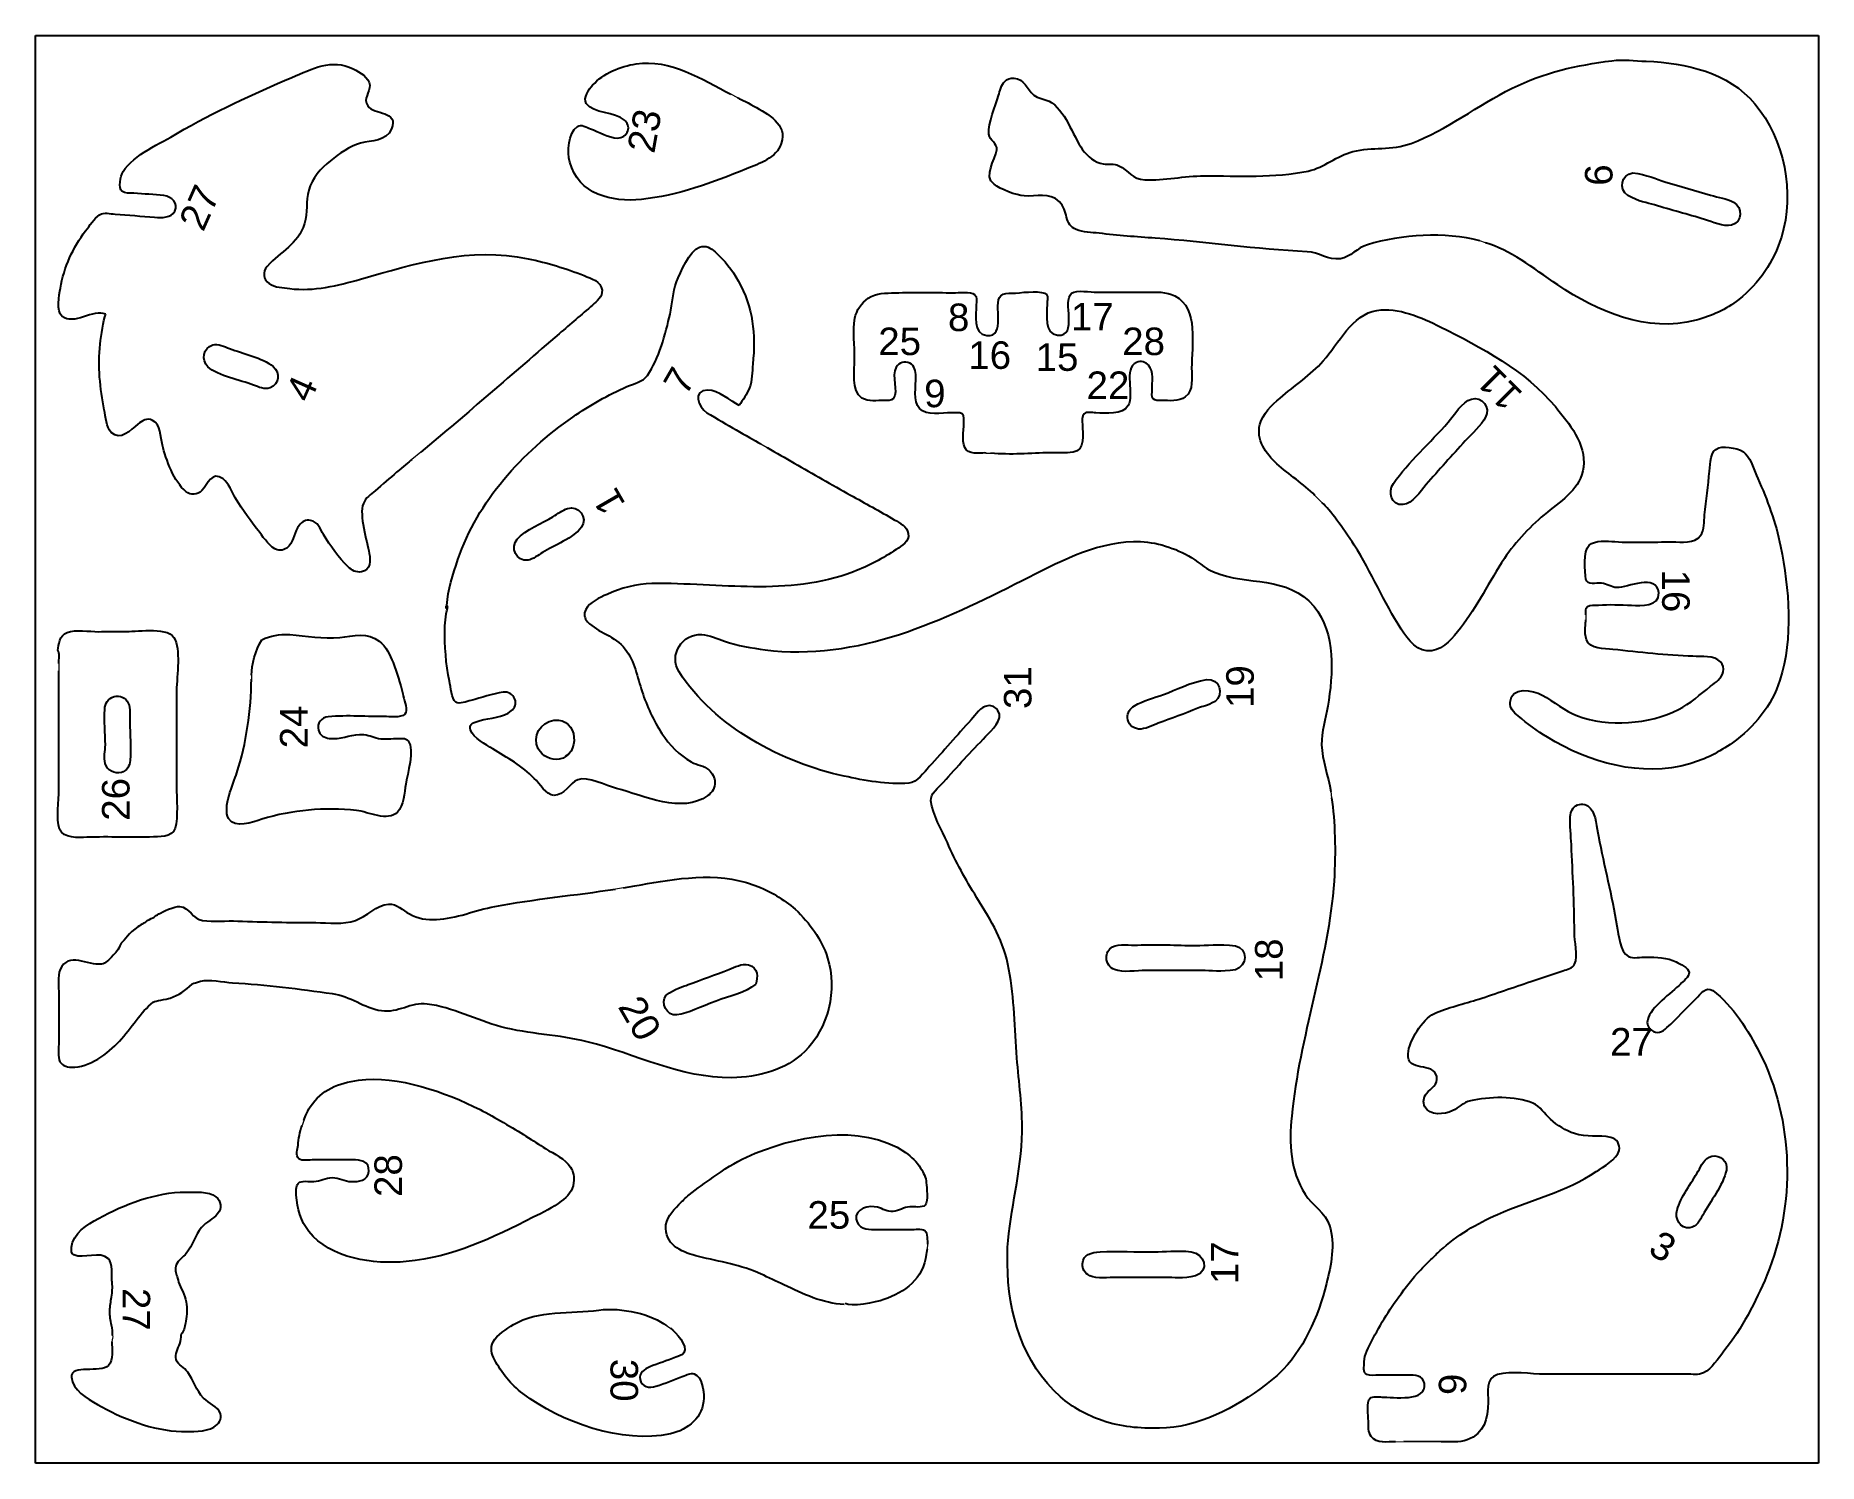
# Model space of a CAD drawing. Extents: x 0 to 227, y -181 to 0.
import ezdxf
from ezdxf.enums import TextEntityAlignment as Align

# ---------------------------------------------------------------- set-up
doc = ezdxf.new("R2010")
doc.units = 0
doc.layers.add('Brücken', color=5, linetype='Continuous', lineweight=15)
doc.layers.add('Text', color=1, linetype='Continuous', lineweight=25)
doc.layers.add('Cut', color=7, linetype='Continuous')
doc.styles.add('textstyle0', font='')
doc.styles.add('textstyle1', font='')
doc.styles.add('textstyle10', font='')
doc.styles.add('textstyle11', font='')
doc.styles.add('textstyle12', font='')
doc.styles.add('textstyle13', font='')
doc.styles.add('textstyle14', font='')
doc.styles.add('textstyle15', font='')
doc.styles.add('textstyle16', font='')
doc.styles.add('textstyle17', font='')
doc.styles.add('textstyle18', font='')
doc.styles.add('textstyle19', font='')
doc.styles.add('textstyle2', font='')
doc.styles.add('textstyle20', font='')
doc.styles.add('textstyle21', font='')
doc.styles.add('textstyle22', font='')
doc.styles.add('textstyle23', font='')
doc.styles.add('textstyle24', font='')
doc.styles.add('textstyle25', font='')
doc.styles.add('textstyle26', font='')
doc.styles.add('textstyle27', font='')
doc.styles.add('textstyle28', font='')
doc.styles.add('textstyle29', font='')
doc.styles.add('textstyle3', font='')
doc.styles.add('textstyle4', font='')
doc.styles.add('textstyle5', font='')
doc.styles.add('textstyle6', font='')
doc.styles.add('textstyle7', font='')
doc.styles.add('textstyle8', font='')
doc.styles.add('textstyle9', font='')
doc.styles.get('textstyle0').set_extended_font_data('Arial')
doc.styles.get('textstyle1').set_extended_font_data('Arial')
doc.styles.get('textstyle10').set_extended_font_data('Arial')
doc.styles.get('textstyle11').set_extended_font_data('Arial')
doc.styles.get('textstyle12').set_extended_font_data('Arial')
doc.styles.get('textstyle13').set_extended_font_data('Arial')
doc.styles.get('textstyle14').set_extended_font_data('Arial')
doc.styles.get('textstyle15').set_extended_font_data('Arial')
doc.styles.get('textstyle16').set_extended_font_data('Arial')
doc.styles.get('textstyle17').set_extended_font_data('Arial')
doc.styles.get('textstyle18').set_extended_font_data('Arial')
doc.styles.get('textstyle19').set_extended_font_data('Arial')
doc.styles.get('textstyle2').set_extended_font_data('Arial')
doc.styles.get('textstyle20').set_extended_font_data('Arial')
doc.styles.get('textstyle21').set_extended_font_data('Arial')
doc.styles.get('textstyle22').set_extended_font_data('Arial')
doc.styles.get('textstyle23').set_extended_font_data('Arial')
doc.styles.get('textstyle24').set_extended_font_data('Arial')
doc.styles.get('textstyle25').set_extended_font_data('Arial')
doc.styles.get('textstyle26').set_extended_font_data('Arial')
doc.styles.get('textstyle27').set_extended_font_data('Arial')
doc.styles.get('textstyle28').set_extended_font_data('Arial')
doc.styles.get('textstyle29').set_extended_font_data('Arial')
doc.styles.get('textstyle3').set_extended_font_data('Arial')
doc.styles.get('textstyle4').set_extended_font_data('Arial')
doc.styles.get('textstyle5').set_extended_font_data('Arial')
doc.styles.get('textstyle6').set_extended_font_data('Arial')
doc.styles.get('textstyle7').set_extended_font_data('Arial')
doc.styles.get('textstyle8').set_extended_font_data('Arial')
doc.styles.get('textstyle9').set_extended_font_data('Arial')

msp = doc.modelspace()

# ---------------------------------------------------------------- texts
at = {"layer": 'Text'}
for s, rotation, style, p in [('23', 80, 'textstyle21', (77.36, -12.09)), ('9', 270, 'textstyle7', (198.64, -17.7)), ('27', 66, 'textstyle24', (20.8, -21.84)), ('7', 60, 'textstyle4', (81.8, -43.84)), ('11', 135, 'textstyle8', (185.98, -44.8)), ('4', 66, 'textstyle2', (33.8, -44.84)), ('1', 120, 'textstyle0', (72.85, -59.23)), ('16', 270, 'textstyle11', (208.45, -70.55)), ('31', 90, 'textstyle29', (124.8, -82.84)), ('19', 90, 'textstyle14', (153.05, -82.71)), ('24', 90, 'textstyle18', (32.8, -87.84)), ('26', 90, 'textstyle22', (10.18, -97.04)), ('18', 90, 'textstyle13', (156.71, -117.43)), ('20', 300, 'textstyle16', (76.8, -124.84)), ('28', 90, 'textstyle26', (44.8, -144.84)), ('17', 90, 'textstyle12', (151.1, -155.92)), ('3', 330, 'textstyle1', (206.8, -153.84)), ('27', 270, 'textstyle23', (12.8, -161.84)), ('30', 270, 'textstyle27', (74.8, -170.84)), ('6', 270, 'textstyle3', (180.06, -171.35))]:
    msp.add_text(s, height=3.5, rotation=rotation, dxfattribs=dict(at, style=style)).set_placement(p, align=Align.MIDDLE_CENTER)
for s, style, p in [('17', 'textstyle15', (134.29, -35.71)), ('8', 'textstyle5', (117.3, -35.79)), ('25', 'textstyle20', (109.8, -38.84)), ('28', 'textstyle28', (140.8, -38.84)), ('16', 'textstyle10', (121.24, -40.59)), ('15', 'textstyle9', (129.8, -40.84)), ('22', 'textstyle17', (136.27, -44.42)), ('9', 'textstyle6', (114.28, -45.46)), ('27', 'textstyle25', (202.8, -127.84)), ('25', 'textstyle19', (100.8, -149.84))]:
    msp.add_text(s, height=3.5, dxfattribs=dict(at, style=style)).set_placement(p, align=Align.MIDDLE_CENTER)

# ---------------------------------------------------------------- linework, layer by layer
at = {"layer": 'Brücken'}
for p, q in [((89.24, -7.92), (88.35, -7.44)), ((184.25, -26.33), (183.52, -26.09)), ((92.15, -51.88), (92.97, -52.35)), ((48.95, -52.92), (47.8, -53.84)), ((120.8, -53.04), (121.39, -53.04)), ((163.5, -59.34), (162.58, -58.41)), ((197, -73.58), (197, -74.24)), ((197, -74.24), (197, -74.24)), ((2.95, -79.79), (2.93, -80.69)), ((27.44, -81.26), (27.41, -81.77)), ((164.58, -96.05), (164.7, -96.84)), ((74.69, -108.27), (73.67, -108.44)), ((34.1, -137.84), (33.85, -138.48)), ((33.85, -138.48), (33.85, -138.48)), ((113.32, -153.55), (113.28, -154.21)), ((80.2, -163.94), (80.68, -164.24)), ((172.81, -178.66), (173.88, -178.64))]:
    msp.add_line(p, q, dxfattribs=at)
msp.add_open_spline([(9.77, -165.18), (9.85, -165.39), (9.73, -165.57), (9.7, -165.97)], degree=3, dxfattribs=at)
at = {"layer": 'Cut'}
for p, q in [((0, 0), (226.55, 0)), ((0, -181.4), (0, 0)), ((226.55, 0), (226.55, -181.4)), ((226.55, -181.4), (0, -181.4))]:
    msp.add_line(p, q, dxfattribs=at)
for points in [[(134.87, -32.6), (141.09, -32.6)], [(52.39, -72.52), (52.26, -72.39), (52.13, -72.52), (52.13, -72.65), (52.13, -72.78)], [(2.95, -95.78), (2.95, -83.89), (2.93, -80.69)], [(17.89, -83.62), (17.89, -94.59)], [(67.33, -91.55), (67.72, -91.29)], [(148.22, -118.78), (141.09, -118.78)], [(2.95, -121.82), (2.95, -127.51)], [(40.23, -142.84), (35.34, -142.84)], [(106.59, -151.7), (111.21, -151.7)], [(143.6, -157.78), (137.39, -157.78)], [(174.4, -170.2), (170.7, -170.2)], [(209.82, -170.07), (205.06, -170.07), (191.85, -170.07)], [(178.63, -178.66), (173.88, -178.64)]]:
    msp.add_lwpolyline(points, dxfattribs=at)
for points in [[(32.56, -5.31), (35.13, -4.24), (37.62, -2.85), (40.36, -4.22)], [(40.36, -4.22), (41.22, -4.64), (42.37, -5.29), (42.45, -6.3)], [(70.78, -6.3), (72.17, -4.76), (74.27, -3.9), (76.32, -3.58)], [(76.32, -3.58), (80.54, -2.92), (84.81, -5.55), (88.35, -7.44)], [(187.62, -6.69), (191.7, -4.65), (195.83, -3.77), (200.31, -3.18)], [(200.31, -3.18), (201.76, -2.99), (203.22, -3.19), (204.67, -3.25)], [(204.67, -3.25), (209.74, -3.47), (215.08, -4.64), (218.49, -8.67)], [(18.02, -12.4), (22.62, -9.71), (27.65, -7.38), (32.56, -5.31)], [(42.45, -6.3), (42.52, -7.26), (41.56, -7.96), (42.2, -8.93)], [(69.98, -8.61), (69.51, -7.93), (70.33, -6.79), (70.78, -6.3)], [(122.37, -7.62), (122.54, -7.03), (122.7, -6.26), (123.15, -5.81)], [(123.15, -5.81), (123.46, -5.5), (123.86, -5.36), (124.3, -5.39)], [(124.3, -5.39), (125.68, -5.47), (125.93, -6.79), (126.84, -7.54)], [(174.79, -13.69), (179.36, -11.96), (183.27, -8.86), (187.62, -6.69)], [(42.2, -8.93), (42.95, -10.08), (46.21, -9.49), (45.22, -11.85)], [(74.83, -10.73), (73.63, -9.7), (70.86, -9.91), (69.98, -8.61)], [(89.24, -7.92), (89.31, -7.96), (90.28, -8.39), (91.25, -8.94)], [(91.25, -8.94), (93.04, -9.95), (95.58, -11.21), (94.76, -13.7)], [(121.14, -12.51), (121.02, -11.02), (121.96, -9.03), (122.37, -7.62)], [(126.84, -7.54), (127.41, -8.02), (128.12, -8.01), (128.79, -8.33)], [(128.79, -8.33), (130.81, -9.32), (131.78, -12.71), (133.05, -14.49)], [(218.49, -8.67), (222.25, -13.14), (223.58, -20.01), (221.85, -25.59)], [(68.85, -11.54), (69.3, -11.2), (70.05, -11.65), (70.5, -11.82)], [(75.26, -12.11), (75.45, -11.6), (75.23, -11.06), (74.83, -10.73)], [(11.11, -17.27), (12.51, -15.1), (15.87, -13.67), (18.02, -12.4)], [(45.22, -11.85), (44.53, -13.5), (42.68, -13.26), (41.29, -13.65)], [(67.88, -16.08), (67.51, -14.73), (67.66, -12.42), (68.85, -11.54)], [(70.5, -11.82), (71.51, -12.21), (72.84, -12.98), (73.94, -13.01)], [(73.94, -13.01), (74.53, -13.02), (75.05, -12.66), (75.26, -12.11)], [(122.14, -14.49), (122.26, -13.69), (121.2, -13.33), (121.14, -12.51)], [(41.29, -13.65), (39.92, -14.04), (38.56, -15.03), (37.45, -15.9)], [(94.76, -13.7), (94.15, -15.55), (91.98, -16.25), (90.33, -16.93)], [(121.8, -18.88), (120.4, -17.78), (121.94, -15.84), (122.14, -14.49)], [(133.05, -14.49), (133.69, -15.38), (134.56, -16.1), (135.67, -16.3)], [(161.71, -17.2), (163.78, -16.76), (165.37, -15.24), (167.39, -14.72)], [(167.39, -14.72), (169.86, -14.09), (172.33, -14.62), (174.79, -13.69)], [(10.97, -19.77), (10.5, -19.41), (10.75, -17.83), (11.11, -17.27)], [(37.45, -15.9), (36.25, -16.85), (35.1, -18.16), (34.7, -19.65)], [(76.98, -20.81), (73.22, -21.2), (68.98, -20.16), (67.88, -16.08)], [(90.33, -16.93), (86.11, -18.65), (81.55, -20.35), (76.98, -20.81)], [(135.67, -16.3), (136.32, -16.41), (137.04, -16.22), (137.65, -16.52)], [(137.65, -16.52), (138.88, -17.12), (139.4, -18.27), (140.95, -18.32)], [(140.95, -18.32), (143.43, -18.4), (146, -17.82), (148.49, -17.81)], [(148.49, -17.81), (152.84, -17.79), (157.41, -18.1), (161.71, -17.2)], [(202.32, -20.3), (201.15, -19.49), (201.48, -17.63), (202.98, -17.45)], [(202.98, -17.45), (204.72, -17.6), (205.99, -18.28), (207.05, -18.57)], [(12.47, -20.03), (12.01, -20), (11.31, -20.05), (10.97, -19.77)], [(16.31, -20.33), (15.04, -20.17), (13.75, -20.12), (12.47, -20.03)], [(17.68, -22.29), (18.16, -21.31), (17.29, -20.45), (16.31, -20.33)], [(34.7, -19.65), (34.33, -21.03), (34.57, -22.47), (34.15, -23.88)], [(125.62, -20.37), (124.64, -20.32), (122.57, -19.48), (121.8, -18.88)], [(130.1, -21.11), (128.8, -19.82), (127.19, -20.46), (125.62, -20.37)], [(205.72, -21.5), (204.82, -21.22), (203.73, -21.12), (202.32, -20.3)], [(207.05, -18.57), (209, -19.11), (210.92, -19.69), (212.86, -20.27)], [(212.86, -20.27), (213.79, -20.54), (214.93, -20.7), (215.77, -21.16)], [(8.12, -22.77), (8.72, -22.37), (9.41, -22.65), (10.09, -22.68)], [(15.12, -23.07), (16.01, -23.13), (17.25, -23.19), (17.68, -22.29)], [(131.01, -23.08), (130.83, -22.34), (130.66, -21.67), (130.1, -21.11)], [(212.07, -23.35), (209.96, -22.71), (207.83, -22.15), (205.72, -21.5)], [(215.77, -21.16), (216.97, -21.81), (216.94, -23.7), (215.51, -24.08)], [(3.14, -32.07), (3.59, -29.46), (4.76, -26.88), (6.35, -24.8)], [(6.35, -24.8), (6.85, -24.15), (7.43, -23.22), (8.12, -22.77)], [(10.09, -22.68), (11.77, -22.75), (13.44, -22.96), (15.12, -23.07)], [(34.15, -23.88), (33.32, -26.58), (31.15, -27.37), (29.42, -29.31)], [(132.23, -24.64), (131.52, -24.33), (131.19, -23.81), (131.01, -23.08)], [(135.14, -25.1), (134.2, -24.99), (133.09, -25.02), (132.23, -24.64)], [(183.52, -26.09), (179.1, -24.86), (173.57, -25.27), (169.24, -26.56)], [(215.51, -24.08), (214.5, -24.35), (213.03, -23.65), (212.07, -23.35)], [(41.29, -30.94), (48.31, -28.94), (55.21, -26.78), (62.57, -28.34)], [(81.46, -31.28), (81.95, -30.04), (83.06, -27.36), (84.38, -26.86)], [(84.38, -26.86), (85.15, -26.58), (85.8, -27), (86.36, -27.48)], [(142.28, -25.74), (139.9, -25.57), (137.5, -25.39), (135.14, -25.1)], [(161.58, -27.45), (155.11, -27.15), (148.73, -26.19), (142.28, -25.74)], [(169.24, -26.56), (167.93, -26.95), (167.13, -28.14), (165.81, -28.34)], [(193.43, -31.67), (190.25, -29.51), (187.3, -27.14), (184.25, -26.33)], [(221.85, -25.59), (220.88, -28.73), (219.01, -31.47), (216.43, -33.53)], [(29.42, -29.31), (28.81, -30), (28.89, -30.99), (29.67, -31.5)], [(62.57, -28.34), (65.03, -28.87), (67.38, -29.55), (69.71, -30.49)], [(86.36, -27.48), (87.55, -28.51), (88.52, -29.79), (89.29, -31.15)], [(165.81, -28.34), (164.23, -28.58), (163.06, -27.52), (161.58, -27.45)], [(29.67, -31.5), (30.45, -32.02), (31.41, -32.01), (32.3, -32.13)], [(32.3, -32.13), (35.3, -32.53), (38.42, -31.75), (41.29, -30.94)], [(69.71, -30.49), (70.59, -30.84), (71.87, -31.22), (71.98, -32.34)], [(80.62, -35.38), (80.92, -34.02), (80.95, -32.58), (81.46, -31.28)], [(89.29, -31.15), (91.2, -34.5), (91.52, -37.95), (91.14, -41.72)], [(211.01, -36.15), (204.79, -37.79), (198.48, -35.1), (193.43, -31.67)], [(3.38, -35.68), (2.57, -34.97), (2.98, -33.04), (3.14, -32.07)], [(71.98, -32.34), (72.05, -33.16), (71.34, -33.75), (70.77, -34.24)], [(104.12, -35.9), (104.3, -34.89), (104.94, -33.97), (105.79, -33.37)], [(105.79, -33.37), (106.82, -32.63), (108.01, -32.72), (109.23, -32.68)], [(109.23, -32.68), (111.68, -32.59), (114.18, -32.64), (116.63, -32.67)], [(116.63, -32.67), (117.26, -32.68), (118.84, -32.48), (119.33, -32.87)], [(119.33, -32.87), (119.66, -33.13), (119.54, -33.81), (119.54, -34.19)], [(120.86, -38.1), (123.44, -38.35), (121.61, -34.13), (122.65, -33.05)], [(122.65, -33.05), (123.01, -32.68), (123.56, -32.75), (124.04, -32.73)], [(124.04, -32.73), (125.18, -32.68), (127.22, -32.37), (128.25, -32.72)], [(128.25, -32.72), (128.78, -32.9), (128.54, -33.71), (128.53, -34.19)], [(129.85, -38.06), (132.6, -38.25), (130.38, -33.7), (131.65, -32.74)], [(131.65, -32.74), (132.27, -32.26), (134.1, -32.6), (134.87, -32.6)], [(141.09, -32.6), (142.33, -32.6), (143.65, -32.47), (144.79, -33.07)], [(144.79, -33.07), (147.84, -34.66), (146.9, -39.4), (146.9, -42.25)], [(216.43, -33.53), (214.82, -34.81), (213, -35.62), (211.01, -36.15)], [(8.9, -35.38), (7.34, -34.69), (4.77, -36.88), (3.38, -35.68)], [(8.2, -39.21), (8.35, -38.01), (8.58, -36.24), (8.9, -35.38)], [(70.77, -34.24), (69.36, -35.45), (67.94, -36.66), (66.54, -37.87)], [(77.75, -43.16), (79.16, -41.16), (80.09, -37.8), (80.62, -35.38)], [(104.08, -41.06), (104.08, -39.42), (103.84, -37.52), (104.12, -35.9)], [(119.54, -34.19), (119.54, -35.43), (119.09, -37.93), (120.86, -38.1)], [(128.53, -34.19), (128.5, -35.36), (128.17, -37.94), (129.85, -38.06)], [(163.63, -41.32), (165.54, -39.13), (167.33, -35.4), (170.43, -34.91)], [(170.43, -34.91), (173.15, -34.47), (176.16, -35.83), (178.5, -36.99)], [(66.54, -37.87), (60.69, -42.89), (54.88, -47.99), (48.95, -52.92)], [(178.5, -36.99), (183.66, -39.58), (189.35, -42.57), (193.13, -47.14)], [(8.72, -47.54), (8.18, -44.82), (7.87, -41.97), (8.2, -39.21)], [(21.89, -42.06), (20.99, -41.25), (21.32, -39.64), (22.52, -39.3)], [(22.52, -39.3), (23.19, -39.1), (24.01, -39.52), (24.63, -39.76)], [(24.63, -39.76), (26.31, -40.4), (28.81, -40.89), (30.18, -42.04)], [(27.67, -44.39), (25.97, -43.77), (23.22, -43.27), (21.89, -42.06)], [(30.18, -42.04), (31.12, -42.82), (30.95, -44.29), (29.79, -44.74)], [(91.14, -41.72), (91.04, -42.72), (91.08, -43.81), (90.71, -44.76)], [(105, -46.04), (103.59, -45.16), (104.08, -42.54), (104.08, -41.06)], [(109.36, -42.12), (108.63, -43.28), (109.76, -45.13), (108.96, -46.14)], [(111.08, -41.61), (110.43, -41.28), (109.72, -41.56), (109.36, -42.12)], [(111.87, -43.31), (111.86, -42.64), (111.71, -41.94), (111.08, -41.61)], [(139.9, -41.52), (138.19, -42.32), (139.65, -45.56), (138.84, -47.01)], [(141.43, -41.88), (141.06, -41.48), (140.43, -41.27), (139.9, -41.52)], [(141.88, -45.03), (141.88, -44.04), (142.14, -42.66), (141.43, -41.88)], [(146.9, -42.25), (146.9, -43.49), (147.18, -45.04), (146.1, -45.9)], [(158.14, -46.05), (159.95, -44.47), (162.06, -43.14), (163.63, -41.32)], [(29.79, -44.74), (29.08, -45.02), (28.35, -44.64), (27.67, -44.39)], [(68.25, -48.47), (70.41, -46.98), (72.77, -45.64), (75.13, -44.59)], [(75.13, -44.59), (76.01, -44.2), (77.19, -43.97), (77.75, -43.16)], [(85.44, -45.03), (83.41, -45), (84.18, -47.22), (85.31, -47.91)], [(89.4, -47.01), (88.33, -46.38), (86.73, -45.05), (85.44, -45.03)], [(90.71, -44.76), (90.4, -45.57), (89.86, -46.27), (89.4, -47.01)], [(112.31, -47.38), (111.47, -46.49), (111.9, -44.46), (111.87, -43.31)], [(142.02, -46.14), (141.8, -45.86), (141.88, -45.38), (141.88, -45.03)], [(9.61, -50.41), (8.96, -49.74), (8.9, -48.44), (8.72, -47.54)], [(107.91, -46.35), (106.97, -46.35), (105.82, -46.55), (105, -46.04)], [(108.96, -46.14), (108.74, -46.42), (108.23, -46.35), (107.91, -46.35)], [(116.37, -47.93), (115.18, -47.93), (113.2, -48.32), (112.31, -47.38)], [(138.84, -47.01), (138.14, -48.25), (135.99, -47.95), (134.74, -47.93)], [(143.07, -46.35), (142.72, -46.35), (142.24, -46.42), (142.02, -46.14)], [(146.1, -45.9), (145.28, -46.55), (144.06, -46.35), (143.07, -46.35)], [(155.58, -49.39), (155.93, -48.02), (157.11, -46.94), (158.14, -46.05)], [(179.5, -49.12), (180.3, -48.2), (181.27, -46.53), (182.46, -46.17)], [(182.46, -46.17), (183.81, -45.76), (184.91, -47.3), (184.27, -48.46)], [(193.13, -47.14), (194.86, -49.23), (197.06, -51.89), (196.7, -54.81)], [(13, -49.36), (12.08, -50.08), (10.76, -51.6), (9.61, -50.41)], [(14.85, -48.88), (14.16, -48.53), (13.53, -48.95), (13, -49.36)], [(16.1, -52.03), (15.84, -50.98), (15.93, -49.43), (14.85, -48.88)], [(53.67, -66.57), (56.13, -59.18), (61.88, -52.86), (68.25, -48.47)], [(85.31, -47.91), (87.81, -49.44), (90.42, -50.88), (92.15, -51.88)], [(117.74, -48.07), (117.43, -47.82), (116.79, -47.93), (116.37, -47.93)], [(118.28, -52.65), (117.62, -51.96), (117.96, -50.17), (117.95, -49.26)], [(117.95, -49.26), (117.95, -48.88), (118.05, -48.31), (117.74, -48.07)], [(133.02, -49.39), (133.02, -50.6), (133.44, -52.71), (131.83, -52.93)], [(133.24, -48.05), (132.92, -48.33), (133.02, -48.98), (133.02, -49.39)], [(134.74, -47.93), (134.27, -47.93), (133.6, -47.72), (133.24, -48.05)], [(157.74, -54.39), (156.35, -53.12), (155.07, -51.34), (155.58, -49.39)], [(172.54, -56.92), (174.47, -54.16), (177.28, -51.69), (179.5, -49.12)], [(184.27, -48.46), (183.69, -49.53), (182.51, -50.6), (181.68, -51.5)], [(19.09, -57.92), (17.61, -56.73), (16.55, -53.84), (16.1, -52.03)], [(181.68, -51.5), (180, -53.32), (178.32, -55.19), (176.7, -57.05)], [(213.92, -52.38), (214.81, -52.1), (216.68, -52.45), (217.31, -53.12)], [(47.8, -53.84), (47.04, -54.52), (44.97, -56.21), (43.14, -57.84)], [(92.97, -52.35), (94.09, -52.99), (95.3, -53.67), (96.41, -54.3)], [(96.41, -54.3), (98.77, -55.65), (101.16, -57.02), (103.55, -58.37)], [(120.8, -53.04), (120.54, -52.95), (118.89, -53.3), (118.28, -52.65)], [(128.93, -52.99), (126.45, -53.06), (123.87, -53.3), (121.39, -53.04)], [(131.83, -52.93), (130.89, -53.06), (129.87, -52.97), (128.93, -52.99)], [(212.72, -55.34), (212.82, -54.3), (212.73, -52.76), (213.92, -52.38)], [(217.31, -53.12), (218.03, -53.9), (218.42, -55.31), (218.85, -56.26)], [(23.83, -56.33), (22.38, -55.25), (21.89, -56.99), (21.12, -57.8)], [(25.4, -58.77), (24.93, -58.01), (24.55, -56.86), (23.83, -56.33)], [(162.58, -58.41), (161.09, -56.94), (159.29, -55.79), (157.74, -54.39)], [(196.7, -54.81), (196.36, -57.53), (194.08, -58.95), (192.11, -60.55)], [(212.09, -60.89), (212.29, -59.04), (212.55, -57.19), (212.72, -55.34)], [(218.85, -56.26), (220.08, -58.98), (221.14, -61.89), (221.75, -64.85)], [(21.12, -57.8), (20.57, -58.37), (19.73, -58.43), (19.09, -57.92)], [(28.47, -63.13), (27.37, -61.73), (26.33, -60.29), (25.4, -58.77)], [(43.14, -57.84), (42.62, -58.3), (41.92, -58.74), (41.65, -59.43)], [(103.55, -58.37), (105.4, -59.42), (107.27, -60.41), (109.1, -61.5)], [(173.74, -59.59), (172.24, -59.71), (171.82, -57.96), (172.54, -56.92)], [(176.7, -57.05), (175.95, -57.92), (174.99, -59.49), (173.74, -59.59)], [(41.65, -59.43), (41.05, -60.99), (42.11, -64.15), (42.4, -65.78)], [(61.19, -63.97), (62.25, -62.78), (64.39, -61.95), (65.74, -61.12)], [(65.74, -61.12), (66.34, -60.75), (66.93, -60.3), (67.59, -60.07)], [(67.59, -60.07), (68.96, -59.6), (70.26, -61.23), (69.36, -62.47)], [(167.56, -64.72), (166.12, -62.48), (164.47, -60.29), (163.5, -59.34)], [(192.11, -60.55), (190.05, -62.23), (188.14, -64.23), (186.65, -66.44)], [(211.58, -63.53), (212.08, -62.81), (212, -61.73), (212.09, -60.89)], [(30.71, -65.32), (29.8, -65.08), (29.04, -63.86), (28.47, -63.13)], [(33.48, -62.22), (32.86, -63.04), (32.86, -64.04), (32.21, -64.83)], [(34.94, -61.6), (34.34, -61.49), (33.83, -61.74), (33.48, -62.22)], [(36.59, -63.4), (36.14, -62.66), (35.89, -61.76), (34.94, -61.6)], [(39.71, -67.48), (38.49, -66.32), (37.46, -64.83), (36.59, -63.4)], [(69.36, -62.47), (68.4, -63.78), (65.8, -64.83), (64.42, -65.67)], [(109.1, -61.5), (109.84, -61.94), (110.76, -62.34), (110.9, -63.27)], [(110.9, -63.27), (111.05, -64.25), (110.08, -64.81), (109.36, -65.29)], [(32.21, -64.83), (31.85, -65.28), (31.28, -65.48), (30.71, -65.32)], [(62.57, -66.65), (61.08, -66.91), (60.27, -65), (61.19, -63.97)], [(64.42, -65.67), (63.86, -66.01), (63.22, -66.53), (62.57, -66.65)], [(109.36, -65.29), (107.64, -66.44), (105.9, -67.38), (103.94, -68.12)], [(125.36, -69.22), (129.82, -66.96), (134.34, -64.46), (139.5, -64.27)], [(139.5, -64.27), (141.89, -64.18), (144.44, -64.95), (146.51, -66.08)], [(173.55, -75.43), (171.33, -71.97), (169.78, -68.16), (167.56, -64.72)], [(197.02, -69.08), (196.84, -68.05), (196.65, -65.49), (197.42, -64.75)], [(197.42, -64.75), (198.11, -64.08), (199.77, -64.22), (200.7, -64.29)], [(200.7, -64.29), (203.1, -64.47), (205.56, -64.32), (207.97, -64.32)], [(207.97, -64.32), (209.15, -64.32), (210.83, -64.59), (211.58, -63.53)], [(221.75, -64.85), (222.84, -70.26), (223.38, -76.57), (221.67, -81.9)], [(41.42, -68.12), (40.74, -68.26), (40.19, -67.95), (39.71, -67.48)], [(42.4, -65.78), (42.57, -66.72), (42.61, -67.88), (41.42, -68.12)], [(52.26, -72.39), (52.34, -70.41), (53.05, -68.43), (53.67, -66.57)], [(146.51, -66.08), (147.68, -66.73), (148.45, -67.62), (149.68, -68.14)], [(186.65, -66.44), (184.69, -69.35), (183.23, -72.51), (181.06, -75.3)], [(78.3, -69.61), (76.39, -69.63), (74.33, -70.22), (72.62, -70.99)], [(103.94, -68.12), (95.49, -71.3), (87.06, -69.51), (78.3, -69.61)], [(109.76, -76.08), (115.2, -74.29), (120.27, -71.8), (125.36, -69.22)], [(149.68, -68.14), (153.97, -69.95), (159.11, -68.5), (162.46, -72.52)], [(198.98, -69.57), (198.31, -69.5), (197.15, -69.86), (197.02, -69.08)], [(200.97, -70.13), (200.25, -70.12), (199.67, -69.63), (198.98, -69.57)], [(206.26, -70.8), (206.05, -68.31), (202.24, -70.14), (200.97, -70.13)], [(72.62, -70.99), (71.72, -71.39), (70.37, -71.99), (69.9, -72.92)], [(197.21, -72.52), (197.54, -72.26), (198.17, -72.39), (198.59, -72.35)], [(198.59, -72.35), (199.99, -72.24), (201.41, -72.33), (202.82, -72.38)], [(202.82, -72.38), (203.98, -72.43), (206.4, -72.56), (206.26, -70.8)], [(52, -75.3), (52, -74.48), (52.2, -73.14), (52.39, -72.52)], [(69.9, -72.92), (69.62, -73.47), (69.74, -74.04), (70.14, -74.47)], [(70.14, -74.47), (71.49, -75.91), (73.6, -76.22), (74.93, -77.94)], [(162.46, -72.52), (165.27, -75.9), (164.88, -81.15), (164.21, -85.21)], [(197.08, -76.75), (196.75, -75.87), (197, -74.51), (197, -74.24)], [(197, -73.58), (197, -73.25), (196.93, -72.74), (197.21, -72.52)], [(2.82, -78.07), (2.96, -77.43), (2.95, -76.21), (4.01, -75.82)], [(4.01, -75.82), (5.07, -75.43), (6.83, -75.72), (7.98, -75.73)], [(7.98, -75.73), (8.45, -75.74), (9.12, -75.69), (9.56, -75.7)], [(9.56, -75.7), (10, -75.71), (10.15, -75.7), (10.36, -75.69)], [(10.36, -75.69), (10.86, -75.73), (11.13, -75.68), (11.55, -75.69)], [(11.55, -75.69), (13.09, -75.74), (17.04, -75), (17.74, -76.75)], [(17.74, -76.75), (18.45, -78.53), (17.89, -81.69), (17.89, -83.62)], [(27.44, -81.26), (27.41, -80.01), (27.95, -78.02), (28.73, -76.75)], [(28.73, -76.75), (29.95, -76.25), (30.85, -76), (32.3, -76.1)], [(32.3, -76.1), (34.39, -76.24), (36.54, -76.7), (38.64, -76.45)], [(38.64, -76.45), (40.29, -76.25), (42.27, -75.81), (43.67, -76.93)], [(43.67, -76.93), (44.48, -77.59), (45.06, -78.69), (45.43, -79.66)], [(52.6, -82.04), (52.11, -79.81), (51.98, -77.56), (52, -75.3)], [(81.77, -80.85), (80.4, -78.72), (82.17, -75.92), (84.64, -76.1)], [(84.64, -76.1), (85.62, -76.17), (86.65, -76.64), (87.55, -76.95)], [(87.55, -76.95), (89.21, -77.5), (90.97, -77.81), (92.71, -78.03)], [(92.71, -78.03), (98.36, -78.78), (104.37, -77.85), (109.76, -76.08)], [(177.44, -78.16), (175.68, -78.46), (174.39, -76.73), (173.55, -75.43)], [(181.06, -75.3), (180.14, -76.48), (179, -77.89), (177.44, -78.16)], [(200.44, -77.98), (199.33, -77.84), (197.55, -78.02), (197.08, -76.75)], [(2.95, -79.79), (2.95, -79.21), (3.08, -78.47), (2.82, -78.07)], [(74.93, -77.94), (76.11, -79.48), (76.47, -81.53), (77.07, -83.36)], [(210.62, -78.86), (207.25, -78.71), (203.79, -78.38), (200.44, -77.98)], [(214.11, -79.56), (213.37, -78.72), (211.64, -78.9), (210.62, -78.86)], [(45.43, -79.66), (45.91, -80.93), (46.35, -82.29), (46.65, -83.62)], [(102.75, -94.09), (94.83, -92.38), (86.26, -87.82), (81.77, -80.85)], [(212.86, -82.67), (213.5, -82.18), (214.26, -81.66), (214.45, -80.85)], [(214.45, -80.85), (214.55, -80.38), (214.42, -79.91), (214.11, -79.56)], [(9.96, -83.97), (10.7, -83.74), (11.43, -84.13), (11.77, -84.81)], [(25.58, -93.67), (26.77, -89.96), (27.4, -85.66), (27.41, -81.77)], [(46.65, -83.62), (46.81, -84.31), (47.18, -85.33), (47.05, -85.99)], [(53.39, -84.68), (52.8, -84.25), (52.75, -82.72), (52.6, -82.04)], [(59.4, -83.42), (58.05, -83.61), (56.63, -84.12), (55.3, -84.47)], [(60.9, -84.29), (60.63, -83.65), (60.05, -83.33), (59.4, -83.42)], [(77.07, -83.36), (77.68, -85.25), (78.49, -86.97), (79.58, -88.65)], [(139.64, -85.15), (140.72, -84.5), (142.14, -84.14), (143.33, -83.71)], [(143.33, -83.71), (144.91, -83.15), (146.68, -82.15), (148.83, -81.82)], [(148.83, -81.82), (150.45, -81.64), (151.08, -83.67), (149.88, -84.61)], [(187.37, -84.68), (187.53, -82.63), (190.28, -83.12), (191.45, -83.78)], [(191.45, -83.78), (192.96, -84.62), (194.3, -85.82), (195.94, -86.44)], [(208.77, -85.63), (210.26, -84.87), (211.53, -83.7), (212.86, -82.67)], [(221.67, -81.9), (220.64, -85.12), (218.39, -87.88), (215.64, -89.84)], [(8.86, -90.1), (8.86, -88.62), (8.69, -87.09), (8.78, -85.61)], [(8.78, -85.61), (8.82, -84.85), (9.19, -84.21), (9.96, -83.97)], [(11.77, -84.81), (12.1, -85.49), (11.93, -86.44), (11.95, -87.19)], [(47.05, -85.99), (46.91, -86.73), (45.26, -86.53), (44.59, -86.53)], [(55.3, -84.47), (54.8, -84.59), (53.85, -85.01), (53.39, -84.68)], [(56.49, -87.02), (57.69, -86.68), (59.48, -86.63), (60.44, -85.81)], [(60.44, -85.81), (60.88, -85.44), (61.13, -84.85), (60.9, -84.29)], [(121, -85.14), (120.1, -85.25), (119.47, -86.3), (118.89, -86.93)], [(120.73, -89.04), (121.49, -88.24), (123.04, -86.91), (122.29, -85.75)], [(122.29, -85.75), (122, -85.31), (121.5, -85.07), (121, -85.14)], [(138.75, -86.66), (138.7, -86.02), (139.1, -85.47), (139.64, -85.15)], [(147.7, -85.46), (146.04, -86.14), (144.36, -86.75), (142.67, -87.36)], [(149.88, -84.61), (148.92, -85.14), (148.28, -85.22), (147.7, -85.46)], [(164.21, -85.21), (163.94, -86.81), (163.39, -88.47), (163.43, -90.1)], [(188.41, -86.44), (187.84, -85.94), (187.3, -85.48), (187.37, -84.68)], [(195.94, -86.44), (199.79, -87.89), (205.11, -87.5), (208.77, -85.63)], [(11.95, -87.19), (11.98, -88.79), (12.16, -90.49), (12.01, -92.08)], [(37.19, -86.54), (36.33, -86.62), (35.7, -87.39), (35.93, -88.25)], [(35.93, -88.25), (36.09, -88.89), (36.7, -89.23), (37.32, -89.29)], [(44.59, -86.53), (42.16, -86.53), (39.61, -86.33), (37.19, -86.54)], [(55.27, -88.25), (54.94, -87.36), (55.84, -87.21), (56.49, -87.02)], [(58.08, -90.6), (57.19, -90.07), (55.65, -89.29), (55.27, -88.25)], [(63.88, -90.63), (63.02, -89.03), (64.18, -87.21), (65.87, -86.99)], [(65.87, -86.99), (69.01, -86.58), (69.29, -91.48), (66.54, -91.92)], [(118.89, -86.93), (117.1, -88.88), (115.34, -90.92), (113.57, -92.88)], [(140.16, -88.1), (139.41, -88.04), (138.8, -87.4), (138.75, -86.66)], [(142.67, -87.36), (141.91, -87.64), (140.98, -88.17), (140.16, -88.1)], [(192.11, -89.15), (190.8, -88.35), (189.57, -87.45), (188.41, -86.44)], [(8.83, -92.48), (8.62, -91.71), (8.86, -90.87), (8.86, -90.1)], [(37.32, -89.29), (38.75, -89.44), (39.82, -88.85), (41.16, -88.78)], [(41.16, -88.78), (41.96, -88.74), (42.55, -89), (43.27, -89.22)], [(43.27, -89.22), (44.04, -89.45), (44.97, -89.31), (45.78, -89.31)], [(45.78, -89.31), (46.25, -89.31), (47.07, -89.17), (47.36, -89.61)], [(47.36, -89.61), (48.15, -90.78), (47.25, -93.83), (47.03, -95.12)], [(63.37, -94.37), (61.82, -92.83), (59.93, -91.72), (58.08, -90.6)], [(79.58, -88.65), (80.54, -90.12), (81.8, -91.44), (83.32, -92.29)], [(115.37, -94.86), (117.08, -92.89), (118.93, -90.94), (120.73, -89.04)], [(163.43, -90.1), (163.48, -92.07), (164.3, -94.09), (164.58, -96.05)], [(210.22, -92.52), (204.03, -94.28), (197.43, -92.39), (192.11, -89.15)], [(215.64, -89.84), (213.96, -91.03), (212.21, -91.95), (210.22, -92.52)], [(10.89, -93.62), (10.04, -93.88), (9.06, -93.34), (8.83, -92.48)], [(12.01, -92.08), (11.94, -92.79), (11.61, -93.41), (10.89, -93.62)], [(66.54, -91.92), (65.5, -92.09), (64.39, -91.58), (63.88, -90.63)], [(83.32, -92.29), (84.07, -92.71), (84.94, -92.71), (85.56, -93.29)], [(113.57, -92.88), (112.89, -93.63), (112.01, -94.89), (110.95, -94.98)], [(17.89, -94.59), (17.89, -96.41), (18.07, -98.35), (17.87, -100.15)], [(24.52, -99.47), (23.71, -98), (25.12, -95.12), (25.58, -93.67)], [(47.03, -95.12), (46.85, -96.21), (46.75, -97.83), (45.98, -98.65)], [(65.87, -96.53), (64.86, -96.47), (64.05, -95.04), (63.37, -94.37)], [(68.91, -94.54), (67.84, -94.94), (67.19, -96.6), (65.87, -96.53)], [(73.81, -95.64), (72.55, -95.31), (70.15, -94.09), (68.91, -94.54)], [(86.32, -94.86), (86.32, -95.55), (85.98, -96.17), (85.43, -96.56)], [(85.56, -93.29), (85.99, -93.69), (86.31, -94.26), (86.32, -94.86)], [(110.95, -94.98), (108.32, -95.21), (105.34, -94.65), (102.75, -94.09)], [(113.77, -97.24), (113.67, -96.26), (114.79, -95.53), (115.37, -94.86)], [(3.05, -100.81), (2.55, -99.51), (2.95, -97.19), (2.95, -95.78)], [(85.43, -96.56), (82.1, -98.93), (77.34, -96.57), (73.81, -95.64)], [(115.86, -102.53), (115.16, -100.96), (113.97, -98.96), (113.77, -97.24)], [(164.7, -96.84), (165.11, -99.78), (165.26, -103.66), (165, -107.42)], [(28.73, -99.57), (27.61, -99.92), (25.28, -100.84), (24.52, -99.47)], [(40.76, -98.45), (36.7, -98.04), (32.64, -98.35), (28.73, -99.57)], [(45.98, -98.65), (44.74, -99.96), (42.29, -98.6), (40.76, -98.45)], [(195.16, -102.79), (195.11, -101.64), (194.96, -100.35), (195.02, -99.22)], [(195.02, -99.22), (195.06, -98.6), (195.33, -98.01), (195.95, -97.75)], [(195.95, -97.75), (196.56, -97.49), (197.2, -97.7), (197.61, -98.18)], [(197.61, -98.18), (198.34, -99.04), (198.36, -100.64), (198.59, -101.73)], [(6.52, -101.86), (5.42, -101.9), (3.52, -102.02), (3.05, -100.81)], [(14.98, -101.81), (12.17, -101.91), (9.33, -101.75), (6.52, -101.86)], [(17.87, -100.15), (17.68, -101.81), (16.3, -101.76), (14.98, -101.81)], [(198.59, -101.73), (199.37, -105.52), (200.28, -109.29), (200.96, -113.1)], [(119.6, -109.53), (118.18, -107.26), (116.93, -104.95), (115.86, -102.53)], [(195.55, -113.89), (195.55, -110.2), (195.32, -106.48), (195.16, -102.79)], [(74.69, -108.27), (78.44, -107.7), (83.65, -106.39), (88.48, -107.19)], [(58.34, -110.65), (63.41, -109.7), (68.57, -109.22), (73.67, -108.44)], [(88.48, -107.19), (90.51, -107.53), (92.42, -108.23), (94.16, -109.29)], [(165, -107.42), (164.3, -117.59), (160.59, -127.2), (159.62, -137.29)], [(15.65, -111.6), (16.1, -111.36), (17.66, -110.58), (18.29, -110.64)], [(18.29, -110.64), (19.57, -110.77), (19.93, -112.26), (21.2, -112.42)], [(40.63, -112.43), (42.08, -111.91), (43.31, -110.47), (44.86, -110.35)], [(44.86, -110.35), (45.9, -110.28), (46.67, -111.13), (47.5, -111.6)], [(50.94, -112.3), (53.48, -112.19), (55.86, -111.11), (58.34, -110.65)], [(94.16, -109.29), (94.96, -109.78), (95.78, -110.38), (96.54, -110.99)], [(96.54, -110.99), (98.39, -112.83), (99.86, -114.69), (100.64, -117.2)], [(123.69, -118.65), (123.05, -115.04), (121.5, -112.58), (119.6, -109.53)], [(13, -113.23), (11.8, -113.98), (11.37, -114.91), (10.85, -115.3)], [(14.19, -112.44), (13.87, -112.7), (13.54, -112.88), (13, -113.23)], [(14.19, -112.44), (15.02, -112.08), (15.16, -111.87), (15.65, -111.6)], [(21.2, -112.42), (22.59, -112.6), (24.26, -112.45), (25.69, -112.5)], [(25.69, -112.5), (28.98, -112.62), (32.32, -112.7), (35.6, -112.7)], [(35.6, -112.7), (37.21, -112.7), (39.09, -112.98), (40.63, -112.43)], [(47.5, -111.6), (48.56, -112.21), (49.72, -112.36), (50.94, -112.3)], [(200.96, -113.1), (201.16, -114.24), (201.32, -116.45), (202.42, -116.99)], [(10.85, -115.3), (10.44, -116.37), (10.27, -116.36), (9.64, -117.07)], [(136.86, -115.79), (137.69, -115.34), (139.08, -115.61), (140.03, -115.56)], [(140.03, -115.56), (142.48, -115.41), (144.98, -115.61), (147.43, -115.61)], [(147.43, -115.61), (148.76, -115.61), (150.37, -115.41), (152.46, -115.64)], [(195.58, -117.98), (196.06, -116.87), (195.55, -115.08), (195.55, -113.89)], [(8.37, -117.97), (6.67, -118.19), (4.09, -116.35), (3.12, -118.65)], [(9.64, -117.07), (9.35, -117.39), (8.9, -117.9), (8.37, -117.97)], [(100.64, -117.2), (101.9, -121.28), (100.74, -126.12), (97.73, -129.09)], [(136.07, -117.2), (136.06, -116.6), (136.31, -116.08), (136.86, -115.79)], [(137.12, -118.67), (136.49, -118.41), (136.09, -117.86), (136.07, -117.2)], [(152.46, -115.64), (154.14, -115.94), (153.98, -118.27), (152.46, -118.7)], [(202.42, -116.99), (203.09, -117.31), (203.94, -117.07), (204.67, -117.07)], [(204.67, -117.07), (205.97, -117.07), (207.32, -117.11), (208.5, -117.7)], [(208.5, -117.7), (208.99, -117.95), (210.04, -118.42), (210.12, -119.05)], [(3.12, -118.65), (2.74, -119.54), (2.95, -120.86), (2.95, -121.82)], [(25.03, -120.38), (23.86, -120.31), (22.04, -119.89), (20.93, -120.19)], [(82.93, -120.58), (84.64, -119.93), (86.37, -119.31), (88.08, -118.66)], [(88.08, -118.66), (88.82, -118.38), (89.78, -117.84), (90.59, -118.07)], [(90.59, -118.07), (91.88, -118.42), (91.78, -119.67), (91.52, -120.5)], [(124.71, -129.89), (124.45, -126.18), (124.34, -122.32), (123.69, -118.65)], [(141.09, -118.78), (139.96, -118.78), (138.16, -119.1), (137.12, -118.67)], [(152.46, -118.7), (150.66, -119), (149.27, -118.78), (148.22, -118.78)], [(190, -120.19), (191.36, -119.74), (192.72, -119.25), (194.09, -118.81)], [(194.09, -118.81), (194.61, -118.64), (195.34, -118.53), (195.58, -117.98)], [(210.12, -119.05), (210.18, -119.59), (209.36, -120.17), (209.03, -120.5)], [(14.93, -122.82), (15.22, -122.6), (16.57, -122.46), (17.1, -122.28)], [(17.1, -122.28), (18.17, -121.94), (19.06, -121.31), (19.87, -120.5)], [(20.93, -120.19), (20.39, -120.34), (20.16, -120.45), (19.87, -120.5)], [(37.72, -121.75), (33.54, -121.19), (29.24, -120.61), (25.03, -120.38)], [(43.93, -123.92), (41.72, -123.59), (39.99, -122.05), (37.72, -121.75)], [(81.49, -124.43), (80.17, -124.6), (79.36, -122.9), (80.13, -121.9)], [(80.13, -121.9), (81.23, -121.1), (82.22, -120.84), (82.93, -120.58)], [(91.52, -120.5), (90.2, -121.64), (88.13, -122.05), (86.5, -122.67)], [(183.39, -122.42), (185.54, -121.71), (187.82, -120.92), (190, -120.19)], [(209.03, -120.5), (207.89, -121.64), (205.26, -123.44), (204.86, -125)], [(211.01, -122.35), (211.56, -121.8), (212.29, -120.72), (213.13, -121.34)], [(213.13, -121.34), (215.65, -123.18), (217.7, -126.48), (219.09, -129.23)], [(10.64, -127.77), (12.19, -126.08), (13.32, -124.07), (14.93, -122.82)], [(49.75, -123.04), (47.73, -122.79), (46.01, -124.24), (43.93, -123.92)], [(59.13, -125.94), (56.06, -125.13), (52.9, -123.42), (49.75, -123.04)], [(86.5, -122.67), (84.48, -123.39), (82.96, -124.24), (81.49, -124.43)], [(174.41, -129.36), (174.54, -127.75), (176.24, -124.94), (177.7, -124.27)], [(177.7, -124.27), (179.37, -123.51), (181.63, -122.99), (183.39, -122.42)], [(207.31, -126.04), (208.59, -124.87), (209.78, -123.58), (211.01, -122.35)], [(70.1, -127.84), (66.5, -126.93), (62.75, -126.89), (59.13, -125.94)], [(204.86, -125), (204.72, -125.53), (204.92, -126.05), (205.34, -126.38)], [(205.34, -126.38), (206.05, -126.94), (206.73, -126.57), (207.31, -126.04)], [(2.95, -127.51), (2.95, -128.32), (2.8, -129.37), (3, -130.15)], [(4.54, -131.07), (6.81, -131.16), (9.2, -129.34), (10.64, -127.77)], [(88.48, -132.4), (81.85, -132.48), (76.36, -129.4), (70.1, -127.84)], [(97.73, -129.09), (95.38, -131.42), (91.73, -132.36), (88.48, -132.4)], [(3, -130.15), (3.17, -130.83), (3.91, -131.05), (4.54, -131.07)], [(125.36, -139.27), (125.42, -136.14), (124.93, -133.01), (124.71, -129.89)], [(178.06, -132.27), (177.68, -130.29), (174.21, -131.86), (174.41, -129.36)], [(219.09, -129.23), (223.45, -137.85), (223.69, -148.55), (220, -157.51)], [(34.9, -136.1), (36.31, -133.93), (38.49, -133.06), (41.02, -132.72)], [(41.02, -132.72), (46.05, -132.05), (52.06, -134.25), (56.49, -136.46)], [(176.75, -134.41), (177.31, -133.71), (178.26, -133.31), (178.06, -132.27)], [(176.55, -136.09), (176.26, -135.53), (176.37, -134.88), (176.75, -134.41)], [(182.33, -135.34), (181.41, -135.55), (180.93, -136.18), (180.08, -136.59)], [(190.26, -135.65), (188.06, -134.69), (184.63, -134.81), (182.33, -135.34)], [(192.51, -137.67), (191.76, -136.98), (191.19, -136.06), (190.26, -135.65)], [(34.1, -137.84), (34.15, -137.6), (34.43, -136.84), (34.9, -136.1)], [(56.49, -136.46), (58.37, -137.4), (60.61, -138.8), (62.31, -139.83)], [(90.33, -142.49), (96.03, -139.87), (104.95, -137.99), (110.55, -141.92)], [(159.62, -137.29), (159.28, -140.72), (159.42, -144.24), (161.32, -147.2)], [(180.08, -136.59), (178.99, -137.1), (177.17, -137.29), (176.55, -136.09)], [(195.55, -139.51), (194.41, -139.1), (193.4, -138.5), (192.51, -137.67)], [(33.34, -140.99), (33.43, -140.2), (33.56, -139.3), (33.85, -138.48)], [(62.31, -139.83), (63.22, -140.39), (63.96, -140.88), (64.82, -141.43)], [(123.52, -153.95), (123.84, -149.27), (125.26, -144.31), (125.36, -139.27)], [(200.17, -139.99), (198.65, -139.63), (197.09, -140.06), (195.55, -139.51)], [(201.23, -141.65), (201.4, -140.88), (200.93, -140.16), (200.17, -139.99)], [(33.44, -142.71), (32.99, -142.35), (33.29, -141.42), (33.34, -140.99)], [(35.34, -142.84), (34.83, -142.84), (33.85, -143.03), (33.44, -142.71)], [(64.82, -141.43), (65.89, -142.11), (67.27, -142.67), (67.97, -143.77)], [(86.1, -145.05), (87.41, -144.12), (88.9, -143.14), (90.33, -142.49)], [(110.55, -141.92), (111.34, -142.47), (111.94, -143.09), (112.46, -143.9)], [(198.32, -144.34), (199.25, -143.71), (200.96, -142.82), (201.23, -141.65)], [(211.27, -144.3), (211.7, -143.54), (212.05, -142.62), (213, -142.39)], [(213, -142.39), (214.06, -142.12), (215.09, -143.07), (214.86, -144.16)], [(40.1, -145.61), (41.06, -145.65), (42.23, -145.47), (42.33, -144.3)], [(42.33, -144.3), (42.44, -142.95), (41.28, -142.84), (40.23, -142.84)], [(67.97, -143.77), (68.36, -144.37), (68.43, -145.03), (68.37, -145.75)], [(112.46, -143.9), (112.85, -144.49), (113.14, -145.11), (113.18, -145.75)], [(185.77, -149.77), (189.91, -147.97), (194.57, -146.86), (198.32, -144.34)], [(208.59, -149.19), (209.05, -147.63), (210.48, -145.69), (211.27, -144.3)], [(214.86, -144.16), (214.46, -146.06), (212.81, -148.17), (211.85, -149.85)], [(7.98, -150.28), (11.31, -148.48), (15.25, -146.94), (19.08, -146.94)], [(19.08, -146.94), (20.2, -146.94), (21.98, -146.79), (22.91, -147.52)], [(33.12, -147.34), (33.08, -146.9), (33.05, -146.18), (33.36, -145.83)], [(33.36, -145.83), (33.74, -145.39), (34.82, -145.65), (35.34, -145.61)], [(35.34, -145.61), (36.18, -145.55), (36.83, -145.08), (37.72, -145.09)], [(37.72, -145.09), (38.58, -145.1), (39.26, -145.59), (40.1, -145.61)], [(68.37, -145.75), (68.29, -146.78), (67.57, -147.52), (66.8, -148.11)], [(83.06, -147.27), (84.03, -146.49), (85.07, -145.77), (86.1, -145.05)], [(113.18, -145.75), (113.23, -146.36), (113.47, -148.06), (113.06, -148.58)], [(161.32, -147.2), (162.2, -148.57), (163.93, -149.58), (164.43, -151.17)], [(22.91, -147.52), (23.58, -148.06), (23.71, -149.01), (23.12, -149.69)], [(34.73, -151.96), (33.66, -150.63), (33.27, -149.01), (33.12, -147.34)], [(66.8, -148.11), (65.75, -148.91), (64.43, -149.55), (63.23, -150.14)], [(80.08, -151.57), (80.04, -150.28), (80.9, -149.36), (81.74, -148.53)], [(81.74, -148.53), (82.2, -148.06), (82.55, -147.68), (83.06, -147.27)], [(106.98, -148.87), (105.93, -148.58), (104.08, -149), (104.27, -150.38)], [(108.97, -149.4), (108.23, -149.46), (107.66, -149.06), (106.98, -148.87)], [(111.08, -148.8), (110.34, -148.85), (109.71, -149.34), (108.97, -149.4)], [(113.06, -148.58), (112.72, -149.01), (111.58, -148.76), (111.08, -148.8)], [(210.22, -151.49), (209.02, -151.66), (208.26, -150.27), (208.59, -149.19)], [(4.56, -153.95), (4.74, -152.19), (6.55, -151.06), (7.98, -150.28)], [(21.09, -151.43), (20.2, -152.45), (19.98, -153.69), (19.14, -154.73)], [(23.12, -149.69), (22.53, -150.39), (21.73, -150.7), (21.09, -151.43)], [(63.23, -150.14), (57.91, -152.81), (53.15, -155.2), (47.1, -155.77)], [(84.25, -155.12), (82.36, -154.64), (80.15, -153.83), (80.08, -151.57)], [(104.27, -150.38), (104.44, -151.54), (105.64, -151.7), (106.59, -151.7)], [(111.21, -151.7), (111.69, -151.7), (112.6, -151.53), (112.98, -151.83)], [(164.43, -151.17), (165.19, -153.54), (164.62, -156.24), (164.04, -158.57)], [(178.5, -154.36), (180.6, -152.47), (183.16, -150.9), (185.77, -149.77)], [(211.85, -149.85), (211.47, -150.52), (211.09, -151.37), (210.22, -151.49)], [(4.85, -154.92), (4.49, -154.75), (4.53, -154.32), (4.56, -153.95)], [(47.1, -155.77), (42.97, -156.17), (37.46, -155.38), (34.73, -151.96)], [(112.98, -151.83), (113.37, -152.14), (113.32, -153.15), (113.32, -153.55)], [(123.51, -156.06), (123.51, -155.33), (123.47, -154.63), (123.52, -153.95)], [(9.26, -155.43), (8.18, -154.31), (6.09, -155.53), (4.85, -154.92)], [(9.7, -158.17), (9.66, -157.54), (9.84, -156.03), (9.26, -155.43)], [(17.86, -156.19), (17.66, -156.7), (17.83, -157.23), (17.97, -157.65)], [(19.14, -154.73), (18.74, -155.23), (18.1, -155.55), (17.86, -156.19)], [(92.18, -157.35), (89.73, -156.21), (86.88, -155.79), (84.25, -155.12)], [(113.19, -154.87), (112.81, -157.89), (110.48, -159.71), (107.78, -160.6)], [(113.28, -154.21), (113.27, -154.46), (113.25, -154.39), (113.19, -154.87)], [(130.25, -172.96), (125.44, -168.67), (123.51, -162.25), (123.51, -156.06)], [(133.95, -157.56), (133.27, -157.24), (133.02, -156.7), (133.04, -156.06)], [(133.04, -156.06), (133.1, -154.82), (134.19, -154.61), (135.27, -154.54)], [(135.27, -154.54), (137.55, -154.4), (139.85, -154.56), (142.14, -154.54)], [(142.14, -154.54), (143.48, -154.53), (144.92, -154.32), (146.86, -154.51)], [(146.86, -154.51), (148.54, -154.76), (149.25, -156.92), (147.39, -157.6)], [(175.61, -157.25), (176.15, -156.65), (176.75, -156.05), (177.31, -155.52)], [(177.31, -155.52), (177.72, -155.13), (178.06, -154.76), (178.5, -154.36)], [(9.65, -160.29), (9.85, -158.76), (9.7, -158.84), (9.7, -158.17)], [(17.97, -157.65), (18.08, -158), (18.07, -158.19), (18.3, -158.7)], [(95.09, -158.73), (94.15, -158.29), (93.09, -157.78), (92.18, -157.35)], [(137.39, -157.78), (136.34, -157.78), (134.91, -158.01), (133.95, -157.56)], [(147.39, -157.6), (145.82, -157.96), (144.6, -157.78), (143.6, -157.78)], [(164.04, -158.57), (163.02, -162.65), (161.04, -167.24), (158, -170.03)], [(172.92, -160.69), (173.77, -159.5), (174.63, -158.34), (175.61, -157.25)], [(220, -157.51), (218.59, -160.94), (216.86, -164.23), (214.55, -167.16)], [(9.44, -162.01), (9.45, -161.33), (9.53, -160.9), (9.65, -160.29)], [(18.3, -158.7), (18.6, -159.41), (19.1, -160.35), (19.19, -161.22)], [(102.75, -161.22), (100.04, -161.1), (97.49, -159.87), (95.09, -158.73)], [(107.78, -160.6), (106.79, -160.92), (103.51, -161.62), (102.89, -161.08)], [(169.16, -167.16), (170.18, -164.98), (171.52, -162.67), (172.92, -160.69)], [(9.65, -163.86), (9.52, -163.2), (9.42, -162.74), (9.44, -162.01)], [(19.19, -161.22), (19.27, -161.95), (19.2, -162.9), (19.05, -163.59)], [(60.72, -163.78), (63.77, -161.89), (68.1, -162.39), (71.56, -161.93)], [(71.56, -161.93), (74.48, -161.55), (78.37, -162.45), (80.2, -163.94)], [(9.77, -165.18), (9.8, -164.66), (9.75, -164.34), (9.65, -163.86)], [(18.32, -166.24), (18.52, -165.72), (18.45, -165.54), (18.49, -165.04)], [(19.05, -163.59), (18.95, -164.08), (18.82, -164.61), (18.49, -165.04)], [(58.14, -165.97), (58.6, -165.07), (59.86, -164.32), (60.72, -163.78)], [(80.68, -164.24), (81.33, -164.74), (82.93, -166.42), (82.38, -167.36)], [(9.7, -165.97), (9.65, -166.75), (9.94, -168.31), (9.27, -168.98)], [(17.86, -168.22), (17.61, -167.55), (18.12, -166.76), (18.32, -166.24)], [(58.31, -168.22), (57.94, -167.51), (57.75, -166.73), (58.14, -165.97)], [(82.38, -167.36), (82.2, -167.68), (81.67, -167.8), (81.34, -167.93)], [(168.85, -168.49), (168.87, -168.01), (168.95, -167.61), (169.16, -167.16)], [(214.55, -167.16), (213.82, -168.09), (213.01, -169.38), (211.94, -169.92)], [(9.27, -168.98), (8.23, -170.03), (4.44, -168.74), (4.55, -170.47)], [(19.33, -169.82), (18.87, -169.16), (18.15, -169), (17.86, -168.22)], [(21.34, -173.11), (20.38, -172.12), (20.09, -170.92), (19.33, -169.82)], [(61.91, -172.53), (60.39, -171.39), (59.2, -169.93), (58.31, -168.22)], [(78.04, -169.14), (77.4, -169.4), (76.63, -169.93), (76.81, -170.73)], [(81.34, -167.93), (80.25, -168.36), (79.12, -168.7), (78.04, -169.14)], [(82.27, -170.34), (82.69, -170.18), (83.24, -169.86), (83.69, -170.03)], [(169.15, -170.12), (168.65, -169.88), (168.82, -169.14), (168.85, -168.49)], [(191.85, -170.07), (190, -170.07), (187.54, -169.64), (185.77, -170.13)], [(4.55, -170.47), (4.66, -172.06), (6.56, -173.19), (7.85, -173.92)], [(76.81, -170.73), (77.04, -171.73), (78, -171.87), (78.83, -171.61)], [(78.83, -171.61), (79.98, -171.24), (81.13, -170.77), (82.27, -170.34)], [(83.69, -170.03), (84.68, -170.37), (84.93, -172.19), (84.91, -173.11)], [(156.29, -171.44), (152.58, -174.3), (147.65, -176.89), (142.81, -176.95)], [(158, -170.03), (157.43, -170.56), (156.89, -170.97), (156.29, -171.44)], [(170.7, -170.2), (170.25, -170.2), (169.55, -170.32), (169.15, -170.12)], [(171.09, -172.98), (172.46, -172.98), (176.89, -173.67), (176.48, -171.26)], [(176.48, -171.26), (176.3, -170.18), (175.26, -170.2), (174.4, -170.2)], [(185.77, -170.13), (184.25, -170.54), (184.58, -172.45), (184.58, -173.64)], [(211.94, -169.92), (211.35, -170.21), (210.47, -170.07), (209.82, -170.07)], [(7.85, -173.92), (10.87, -175.65), (14.99, -177.32), (18.55, -177.34)], [(23.48, -175.09), (23.15, -174.17), (22, -173.79), (21.34, -173.11)], [(80.68, -177.65), (74.54, -178.98), (66.77, -176.18), (61.91, -172.53)], [(84.91, -173.11), (84.85, -175.52), (82.91, -177.17), (80.68, -177.65)], [(135.54, -175.97), (133.64, -175.31), (131.75, -174.3), (130.25, -172.96)], [(169.37, -176.02), (169.37, -175.4), (169.07, -173.53), (169.59, -173.12)], [(169.59, -173.12), (169.93, -172.84), (170.68, -172.98), (171.09, -172.98)], [(184.58, -173.64), (184.58, -175.74), (184.09, -177.6), (181.93, -178.41)], [(22.65, -176.8), (23.23, -176.46), (23.72, -175.78), (23.48, -175.09)], [(142.81, -176.95), (140.3, -176.97), (137.93, -176.81), (135.54, -175.97)], [(169.72, -178), (169.3, -177.42), (169.37, -176.7), (169.37, -176.02)], [(18.55, -177.34), (19.8, -177.35), (21.55, -177.44), (22.65, -176.8)], [(172.81, -178.66), (171.78, -178.66), (170.42, -178.94), (169.72, -178)], [(181.93, -178.41), (180.89, -178.79), (179.71, -178.66), (178.63, -178.66)]]:
    msp.add_open_spline(points, degree=3, dxfattribs=at)

msp.set_redraw_order([(e.dxf.handle, doc.entitydb.next_handle()) for e in msp.query("TEXT MTEXT ATTDEF DIMENSION ARC_DIMENSION")])  # texts and dimensions are drawn at this point

doc.saveas('drawing.dxf')
